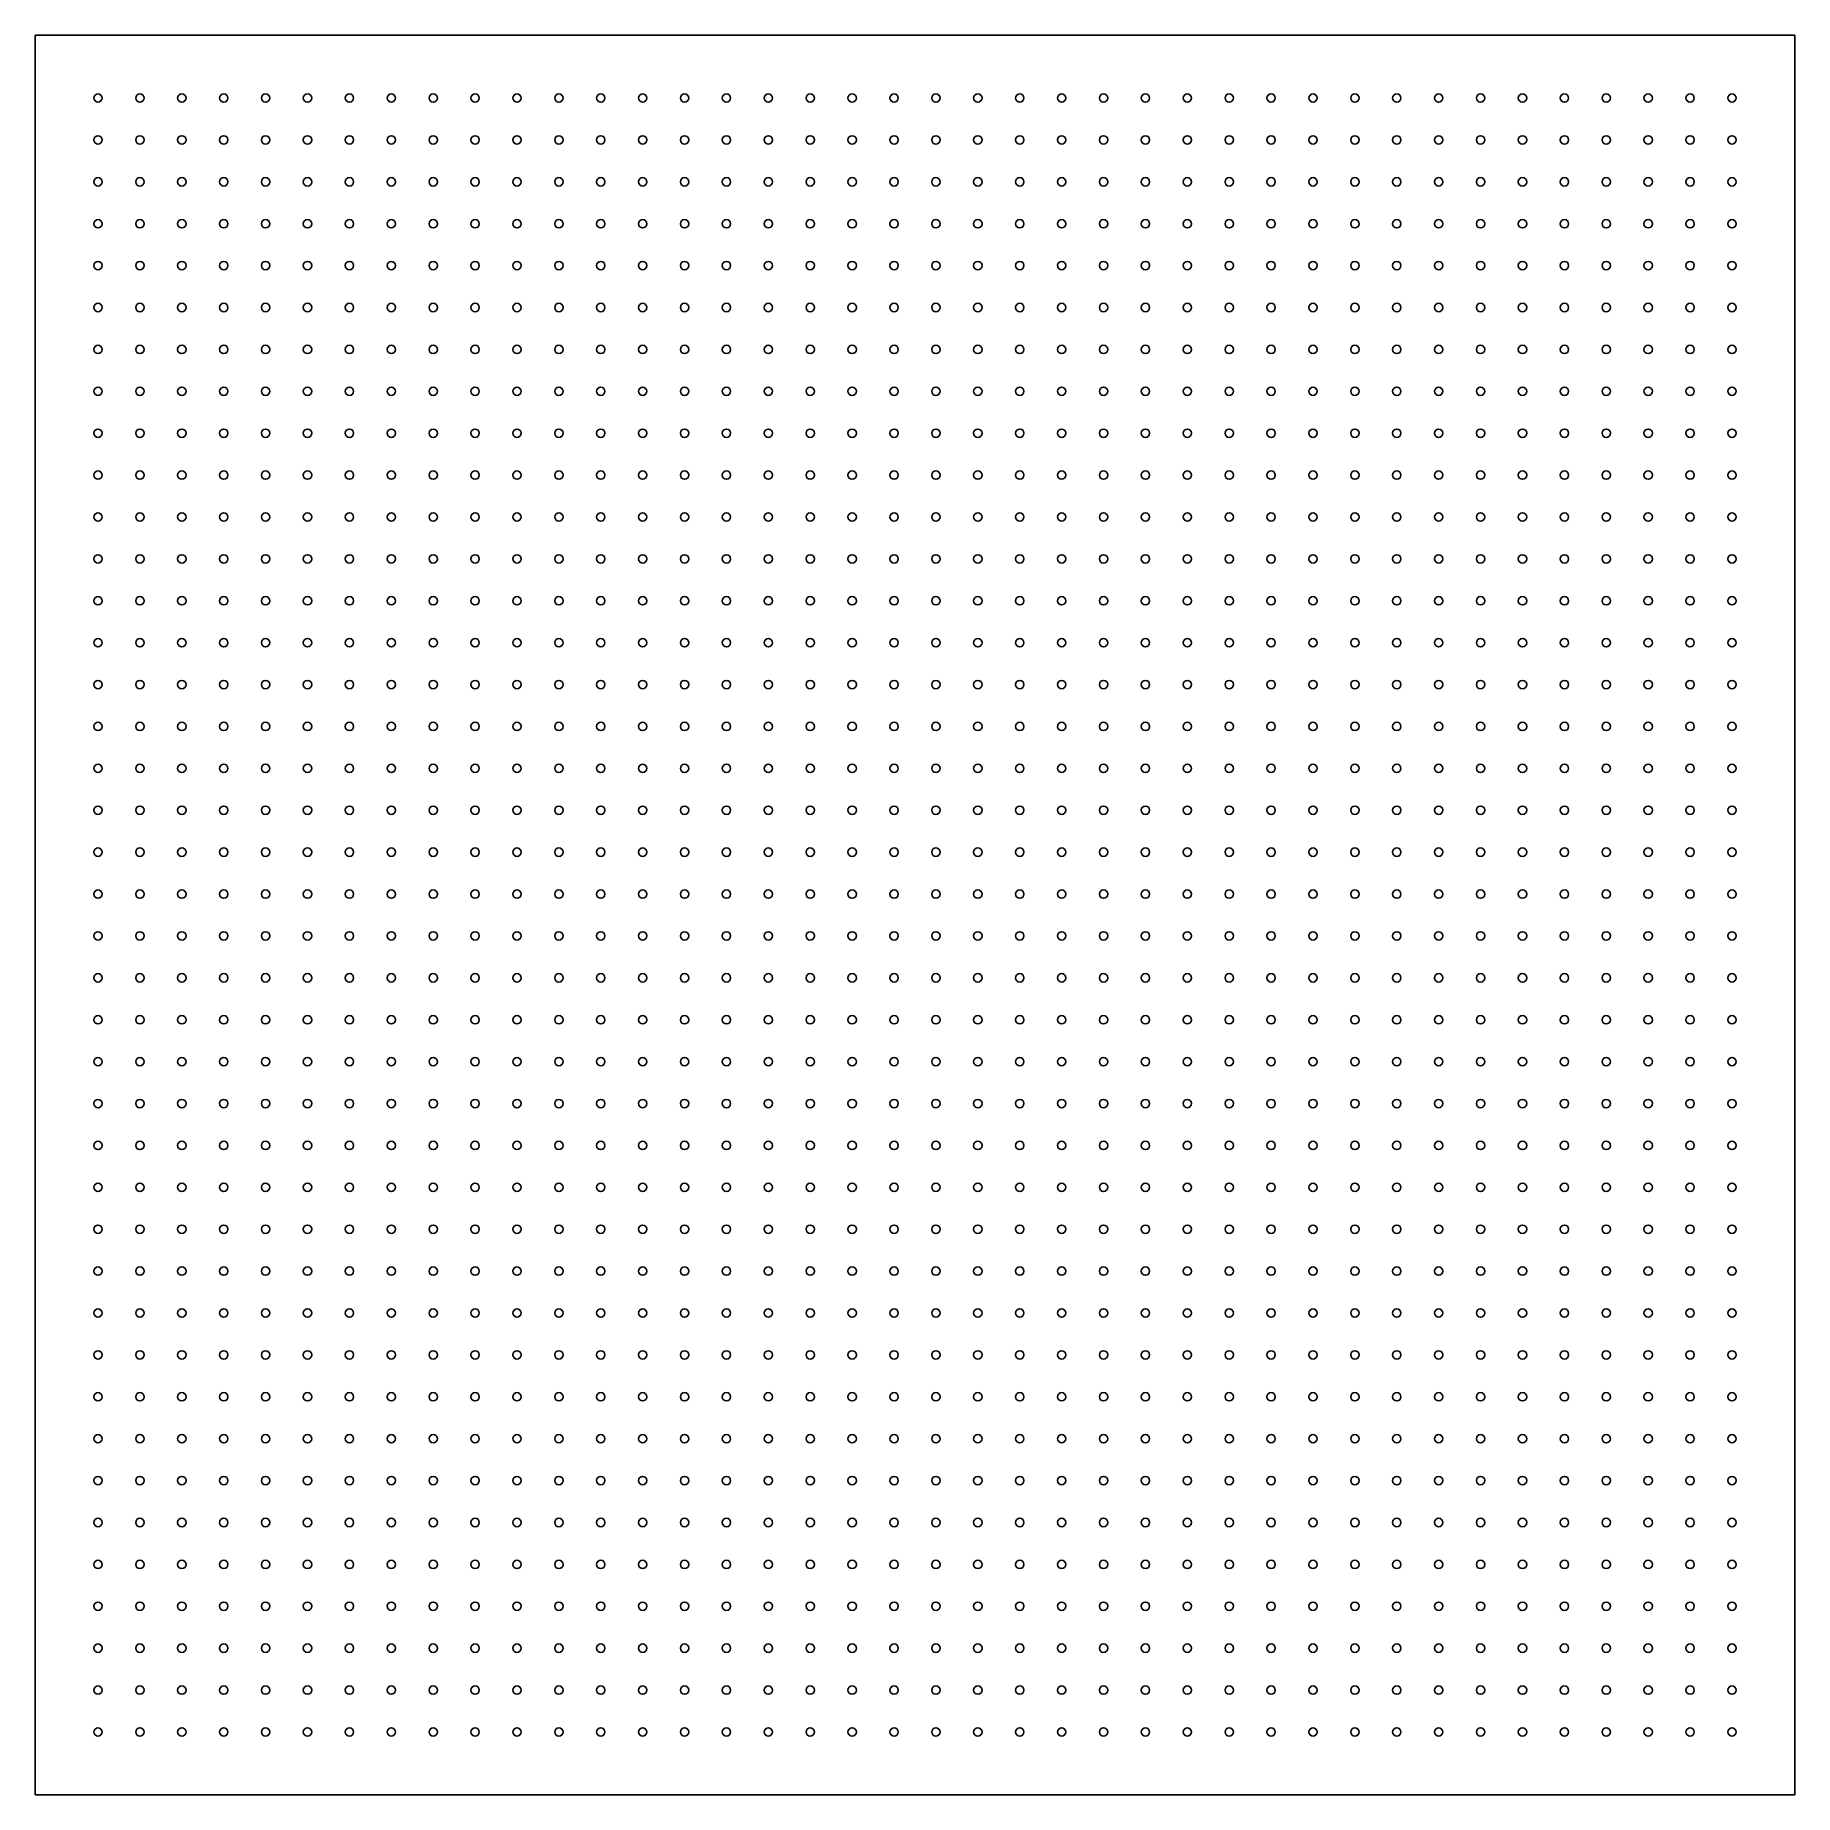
# Model space of a CAD drawing. Header units: millimetres. Extents: x -210 to 0, y -210 to 0.
import ezdxf

# ---------------------------------------------------------------- set-up
doc = ezdxf.new("R2010")
doc.units = ezdxf.units.MM
doc.layers.get('0').update_dxf_attribs({"linetype": 'CONTINUOUS'})

msp = doc.modelspace()

# ---------------------------------------------------------------- linework, layer by layer
for points in [[(0, -210), (0, 0), (-210, 0), (-210, -210)], [(-210, -210), (0, -210), (0, 0), (-210, 0)]]:
    msp.add_lwpolyline(points, close=True)
for centre in [(-202.5, -7.5), (-202.5, -7.5), (-197.5, -7.5), (-197.5, -7.5), (-192.5, -7.5), (-192.5, -7.5), (-187.5, -7.5), (-187.5, -7.5), (-182.5, -7.5), (-182.5, -7.5), (-177.5, -7.5), (-177.5, -7.5), (-172.5, -7.5), (-172.5, -7.5), (-167.5, -7.5), (-167.5, -7.5), (-162.5, -7.5), (-162.5, -7.5), (-157.5, -7.5), (-157.5, -7.5), (-152.5, -7.5), (-152.5, -7.5), (-147.5, -7.5), (-147.5, -7.5), (-142.5, -7.5), (-142.5, -7.5), (-137.5, -7.5), (-137.5, -7.5), (-132.5, -7.5), (-132.5, -7.5), (-127.5, -7.5), (-127.5, -7.5), (-122.5, -7.5), (-122.5, -7.5), (-117.5, -7.5), (-117.5, -7.5), (-112.5, -7.5), (-112.5, -7.5), (-107.5, -7.5), (-107.5, -7.5), (-102.5, -7.5), (-102.5, -7.5), (-97.5, -7.5), (-97.5, -7.5), (-92.5, -7.5), (-92.5, -7.5), (-87.5, -7.5), (-87.5, -7.5), (-82.5, -7.5), (-82.5, -7.5), (-77.5, -7.5), (-77.5, -7.5), (-72.5, -7.5), (-72.5, -7.5), (-67.5, -7.5), (-67.5, -7.5), (-62.5, -7.5), (-62.5, -7.5), (-57.5, -7.5), (-57.5, -7.5), (-52.5, -7.5), (-52.5, -7.5), (-47.5, -7.5), (-47.5, -7.5), (-42.5, -7.5), (-42.5, -7.5), (-37.5, -7.5), (-37.5, -7.5), (-32.5, -7.5), (-32.5, -7.5), (-27.5, -7.5), (-27.5, -7.5), (-22.5, -7.5), (-22.5, -7.5), (-17.5, -7.5), (-17.5, -7.5), (-12.5, -7.5), (-12.5, -7.5), (-7.5, -7.5), (-7.5, -7.5), (-202.5, -12.5), (-202.5, -12.5), (-197.5, -12.5), (-197.5, -12.5), (-192.5, -12.5), (-192.5, -12.5), (-187.5, -12.5), (-187.5, -12.5), (-182.5, -12.5), (-182.5, -12.5), (-177.5, -12.5), (-177.5, -12.5), (-172.5, -12.5), (-172.5, -12.5), (-167.5, -12.5), (-167.5, -12.5), (-162.5, -12.5), (-162.5, -12.5), (-157.5, -12.5), (-157.5, -12.5), (-152.5, -12.5), (-152.5, -12.5), (-147.5, -12.5), (-147.5, -12.5), (-142.5, -12.5), (-142.5, -12.5), (-137.5, -12.5), (-137.5, -12.5), (-132.5, -12.5), (-132.5, -12.5), (-127.5, -12.5), (-127.5, -12.5), (-122.5, -12.5), (-122.5, -12.5), (-117.5, -12.5), (-117.5, -12.5), (-112.5, -12.5), (-112.5, -12.5), (-107.5, -12.5), (-107.5, -12.5), (-102.5, -12.5), (-102.5, -12.5), (-97.5, -12.5), (-97.5, -12.5), (-92.5, -12.5), (-92.5, -12.5), (-87.5, -12.5), (-87.5, -12.5), (-82.5, -12.5), (-82.5, -12.5), (-77.5, -12.5), (-77.5, -12.5), (-72.5, -12.5), (-72.5, -12.5), (-67.5, -12.5), (-67.5, -12.5), (-62.5, -12.5), (-62.5, -12.5), (-57.5, -12.5), (-57.5, -12.5), (-52.5, -12.5), (-52.5, -12.5), (-47.5, -12.5), (-47.5, -12.5), (-42.5, -12.5), (-42.5, -12.5), (-37.5, -12.5), (-37.5, -12.5), (-32.5, -12.5), (-32.5, -12.5), (-27.5, -12.5), (-27.5, -12.5), (-22.5, -12.5), (-22.5, -12.5), (-17.5, -12.5), (-17.5, -12.5), (-12.5, -12.5), (-12.5, -12.5), (-7.5, -12.5), (-7.5, -12.5), (-202.5, -17.5), (-202.5, -17.5), (-197.5, -17.5), (-197.5, -17.5), (-192.5, -17.5), (-192.5, -17.5), (-187.5, -17.5), (-187.5, -17.5), (-182.5, -17.5), (-182.5, -17.5), (-177.5, -17.5), (-177.5, -17.5), (-172.5, -17.5), (-172.5, -17.5), (-167.5, -17.5), (-167.5, -17.5), (-162.5, -17.5), (-162.5, -17.5), (-157.5, -17.5), (-157.5, -17.5), (-152.5, -17.5), (-152.5, -17.5), (-147.5, -17.5), (-147.5, -17.5), (-142.5, -17.5), (-142.5, -17.5), (-137.5, -17.5), (-137.5, -17.5), (-132.5, -17.5), (-132.5, -17.5), (-127.5, -17.5), (-127.5, -17.5), (-122.5, -17.5), (-122.5, -17.5), (-117.5, -17.5), (-117.5, -17.5), (-112.5, -17.5), (-112.5, -17.5), (-107.5, -17.5), (-107.5, -17.5), (-102.5, -17.5), (-102.5, -17.5), (-97.5, -17.5), (-97.5, -17.5), (-92.5, -17.5), (-92.5, -17.5), (-87.5, -17.5), (-87.5, -17.5), (-82.5, -17.5), (-82.5, -17.5), (-77.5, -17.5), (-77.5, -17.5), (-72.5, -17.5), (-72.5, -17.5), (-67.5, -17.5), (-67.5, -17.5), (-62.5, -17.5), (-62.5, -17.5), (-57.5, -17.5), (-57.5, -17.5), (-52.5, -17.5), (-52.5, -17.5), (-47.5, -17.5), (-47.5, -17.5), (-42.5, -17.5), (-42.5, -17.5), (-37.5, -17.5), (-37.5, -17.5), (-32.5, -17.5), (-32.5, -17.5), (-27.5, -17.5), (-27.5, -17.5), (-22.5, -17.5), (-22.5, -17.5), (-17.5, -17.5), (-17.5, -17.5), (-12.5, -17.5), (-12.5, -17.5), (-7.5, -17.5), (-7.5, -17.5), (-202.5, -22.5), (-202.5, -22.5), (-197.5, -22.5), (-197.5, -22.5), (-192.5, -22.5), (-192.5, -22.5), (-187.5, -22.5), (-187.5, -22.5), (-182.5, -22.5), (-182.5, -22.5), (-177.5, -22.5), (-177.5, -22.5), (-172.5, -22.5), (-172.5, -22.5), (-167.5, -22.5), (-167.5, -22.5), (-162.5, -22.5), (-162.5, -22.5), (-157.5, -22.5), (-157.5, -22.5), (-152.5, -22.5), (-152.5, -22.5), (-147.5, -22.5), (-147.5, -22.5), (-142.5, -22.5), (-142.5, -22.5), (-137.5, -22.5), (-137.5, -22.5), (-132.5, -22.5), (-132.5, -22.5), (-127.5, -22.5), (-127.5, -22.5), (-122.5, -22.5), (-122.5, -22.5), (-117.5, -22.5), (-117.5, -22.5), (-112.5, -22.5), (-112.5, -22.5), (-107.5, -22.5), (-107.5, -22.5), (-102.5, -22.5), (-102.5, -22.5), (-97.5, -22.5), (-97.5, -22.5), (-92.5, -22.5), (-92.5, -22.5), (-87.5, -22.5), (-87.5, -22.5), (-82.5, -22.5), (-82.5, -22.5), (-77.5, -22.5), (-77.5, -22.5), (-72.5, -22.5), (-72.5, -22.5), (-67.5, -22.5), (-67.5, -22.5), (-62.5, -22.5), (-62.5, -22.5), (-57.5, -22.5), (-57.5, -22.5), (-52.5, -22.5), (-52.5, -22.5), (-47.5, -22.5), (-47.5, -22.5), (-42.5, -22.5), (-42.5, -22.5), (-37.5, -22.5), (-37.5, -22.5), (-32.5, -22.5), (-32.5, -22.5), (-27.5, -22.5), (-27.5, -22.5), (-22.5, -22.5), (-22.5, -22.5), (-17.5, -22.5), (-17.5, -22.5), (-12.5, -22.5), (-12.5, -22.5), (-7.5, -22.5), (-7.5, -22.5), (-202.5, -27.5), (-202.5, -27.5), (-197.5, -27.5), (-197.5, -27.5), (-192.5, -27.5), (-192.5, -27.5), (-187.5, -27.5), (-187.5, -27.5), (-182.5, -27.5), (-182.5, -27.5), (-177.5, -27.5), (-177.5, -27.5), (-172.5, -27.5), (-172.5, -27.5), (-167.5, -27.5), (-167.5, -27.5), (-162.5, -27.5), (-162.5, -27.5), (-157.5, -27.5), (-157.5, -27.5), (-152.5, -27.5), (-152.5, -27.5), (-147.5, -27.5), (-147.5, -27.5), (-142.5, -27.5), (-142.5, -27.5), (-137.5, -27.5), (-137.5, -27.5), (-132.5, -27.5), (-132.5, -27.5), (-127.5, -27.5), (-127.5, -27.5), (-122.5, -27.5), (-122.5, -27.5), (-117.5, -27.5), (-117.5, -27.5), (-112.5, -27.5), (-112.5, -27.5), (-107.5, -27.5), (-107.5, -27.5), (-102.5, -27.5), (-102.5, -27.5), (-97.5, -27.5), (-97.5, -27.5), (-92.5, -27.5), (-92.5, -27.5), (-87.5, -27.5), (-87.5, -27.5), (-82.5, -27.5), (-82.5, -27.5), (-77.5, -27.5), (-77.5, -27.5), (-72.5, -27.5), (-72.5, -27.5), (-67.5, -27.5), (-67.5, -27.5), (-62.5, -27.5), (-62.5, -27.5), (-57.5, -27.5), (-57.5, -27.5), (-52.5, -27.5), (-52.5, -27.5), (-47.5, -27.5), (-47.5, -27.5), (-42.5, -27.5), (-42.5, -27.5), (-37.5, -27.5), (-37.5, -27.5), (-32.5, -27.5), (-32.5, -27.5), (-27.5, -27.5), (-27.5, -27.5), (-22.5, -27.5), (-22.5, -27.5), (-17.5, -27.5), (-17.5, -27.5), (-12.5, -27.5), (-12.5, -27.5), (-7.5, -27.5), (-7.5, -27.5), (-202.5, -32.5), (-202.5, -32.5), (-197.5, -32.5), (-197.5, -32.5), (-192.5, -32.5), (-192.5, -32.5), (-187.5, -32.5), (-187.5, -32.5), (-182.5, -32.5), (-182.5, -32.5), (-177.5, -32.5), (-177.5, -32.5), (-172.5, -32.5), (-172.5, -32.5), (-167.5, -32.5), (-167.5, -32.5), (-162.5, -32.5), (-162.5, -32.5), (-157.5, -32.5), (-157.5, -32.5), (-152.5, -32.5), (-152.5, -32.5), (-147.5, -32.5), (-147.5, -32.5), (-142.5, -32.5), (-142.5, -32.5), (-137.5, -32.5), (-137.5, -32.5), (-132.5, -32.5), (-132.5, -32.5), (-127.5, -32.5), (-127.5, -32.5), (-122.5, -32.5), (-122.5, -32.5), (-117.5, -32.5), (-117.5, -32.5), (-112.5, -32.5), (-112.5, -32.5), (-107.5, -32.5), (-107.5, -32.5), (-102.5, -32.5), (-102.5, -32.5), (-97.5, -32.5), (-97.5, -32.5), (-92.5, -32.5), (-92.5, -32.5), (-87.5, -32.5), (-87.5, -32.5), (-82.5, -32.5), (-82.5, -32.5), (-77.5, -32.5), (-77.5, -32.5), (-72.5, -32.5), (-72.5, -32.5), (-67.5, -32.5), (-67.5, -32.5), (-62.5, -32.5), (-62.5, -32.5), (-57.5, -32.5), (-57.5, -32.5), (-52.5, -32.5), (-52.5, -32.5), (-47.5, -32.5), (-47.5, -32.5), (-42.5, -32.5), (-42.5, -32.5), (-37.5, -32.5), (-37.5, -32.5), (-32.5, -32.5), (-32.5, -32.5), (-27.5, -32.5), (-27.5, -32.5), (-22.5, -32.5), (-22.5, -32.5), (-17.5, -32.5), (-17.5, -32.5), (-12.5, -32.5), (-12.5, -32.5), (-7.5, -32.5), (-7.5, -32.5), (-202.5, -37.5), (-202.5, -37.5), (-197.5, -37.5), (-197.5, -37.5), (-192.5, -37.5), (-192.5, -37.5), (-187.5, -37.5), (-187.5, -37.5), (-182.5, -37.5), (-182.5, -37.5), (-177.5, -37.5), (-177.5, -37.5), (-172.5, -37.5), (-172.5, -37.5), (-167.5, -37.5), (-167.5, -37.5), (-162.5, -37.5), (-162.5, -37.5), (-157.5, -37.5), (-157.5, -37.5), (-152.5, -37.5), (-152.5, -37.5), (-147.5, -37.5), (-147.5, -37.5), (-142.5, -37.5), (-142.5, -37.5), (-137.5, -37.5), (-137.5, -37.5), (-132.5, -37.5), (-132.5, -37.5), (-127.5, -37.5), (-127.5, -37.5), (-122.5, -37.5), (-122.5, -37.5), (-117.5, -37.5), (-117.5, -37.5), (-112.5, -37.5), (-112.5, -37.5), (-107.5, -37.5), (-107.5, -37.5), (-102.5, -37.5), (-102.5, -37.5), (-97.5, -37.5), (-97.5, -37.5), (-92.5, -37.5), (-92.5, -37.5), (-87.5, -37.5), (-87.5, -37.5), (-82.5, -37.5), (-82.5, -37.5), (-77.5, -37.5), (-77.5, -37.5), (-72.5, -37.5), (-72.5, -37.5), (-67.5, -37.5), (-67.5, -37.5), (-62.5, -37.5), (-62.5, -37.5), (-57.5, -37.5), (-57.5, -37.5), (-52.5, -37.5), (-52.5, -37.5), (-47.5, -37.5), (-47.5, -37.5), (-42.5, -37.5), (-42.5, -37.5), (-37.5, -37.5), (-37.5, -37.5), (-32.5, -37.5), (-32.5, -37.5), (-27.5, -37.5), (-27.5, -37.5), (-22.5, -37.5), (-22.5, -37.5), (-17.5, -37.5), (-17.5, -37.5), (-12.5, -37.5), (-12.5, -37.5), (-7.5, -37.5), (-7.5, -37.5), (-202.5, -42.5), (-202.5, -42.5), (-197.5, -42.5), (-197.5, -42.5), (-192.5, -42.5), (-192.5, -42.5), (-187.5, -42.5), (-187.5, -42.5), (-182.5, -42.5), (-182.5, -42.5), (-177.5, -42.5), (-177.5, -42.5), (-172.5, -42.5), (-172.5, -42.5), (-167.5, -42.5), (-167.5, -42.5), (-162.5, -42.5), (-162.5, -42.5), (-77.5, -42.5), (-77.5, -42.5), (-72.5, -42.5), (-72.5, -42.5), (-67.5, -42.5), (-67.5, -42.5), (-62.5, -42.5), (-62.5, -42.5), (-57.5, -42.5), (-57.5, -42.5), (-52.5, -42.5), (-52.5, -42.5), (-47.5, -42.5), (-47.5, -42.5), (-42.5, -42.5), (-42.5, -42.5), (-37.5, -42.5), (-37.5, -42.5), (-32.5, -42.5), (-32.5, -42.5), (-27.5, -42.5), (-27.5, -42.5), (-22.5, -42.5), (-22.5, -42.5), (-17.5, -42.5), (-17.5, -42.5), (-12.5, -42.5), (-12.5, -42.5), (-7.5, -42.5), (-7.5, -42.5), (-157.5, -42.5), (-157.5, -42.5), (-152.5, -42.5), (-152.5, -42.5), (-147.5, -42.5), (-147.5, -42.5), (-142.5, -42.5), (-142.5, -42.5), (-137.5, -42.5), (-137.5, -42.5), (-132.5, -42.5), (-132.5, -42.5), (-127.5, -42.5), (-127.5, -42.5), (-122.5, -42.5), (-122.5, -42.5), (-117.5, -42.5), (-117.5, -42.5), (-112.5, -42.5), (-112.5, -42.5), (-107.5, -42.5), (-107.5, -42.5), (-102.5, -42.5), (-102.5, -42.5), (-97.5, -42.5), (-97.5, -42.5), (-92.5, -42.5), (-92.5, -42.5), (-87.5, -42.5), (-87.5, -42.5), (-82.5, -42.5), (-82.5, -42.5), (-202.5, -47.5), (-202.5, -47.5), (-197.5, -47.5), (-197.5, -47.5), (-192.5, -47.5), (-192.5, -47.5), (-187.5, -47.5), (-187.5, -47.5), (-182.5, -47.5), (-182.5, -47.5), (-177.5, -47.5), (-177.5, -47.5), (-172.5, -47.5), (-172.5, -47.5), (-167.5, -47.5), (-167.5, -47.5), (-162.5, -47.5), (-162.5, -47.5), (-157.5, -47.5), (-157.5, -47.5), (-152.5, -47.5), (-152.5, -47.5), (-147.5, -47.5), (-147.5, -47.5), (-142.5, -47.5), (-142.5, -47.5), (-137.5, -47.5), (-137.5, -47.5), (-132.5, -47.5), (-132.5, -47.5), (-127.5, -47.5), (-127.5, -47.5), (-122.5, -47.5), (-122.5, -47.5), (-117.5, -47.5), (-117.5, -47.5), (-112.5, -47.5), (-112.5, -47.5), (-107.5, -47.5), (-107.5, -47.5), (-102.5, -47.5), (-102.5, -47.5), (-97.5, -47.5), (-97.5, -47.5), (-92.5, -47.5), (-92.5, -47.5), (-87.5, -47.5), (-87.5, -47.5), (-82.5, -47.5), (-82.5, -47.5), (-77.5, -47.5), (-77.5, -47.5), (-72.5, -47.5), (-72.5, -47.5), (-67.5, -47.5), (-67.5, -47.5), (-62.5, -47.5), (-62.5, -47.5), (-57.5, -47.5), (-57.5, -47.5), (-52.5, -47.5), (-52.5, -47.5), (-47.5, -47.5), (-47.5, -47.5), (-42.5, -47.5), (-42.5, -47.5), (-37.5, -47.5), (-37.5, -47.5), (-32.5, -47.5), (-32.5, -47.5), (-27.5, -47.5), (-27.5, -47.5), (-22.5, -47.5), (-22.5, -47.5), (-17.5, -47.5), (-17.5, -47.5), (-12.5, -47.5), (-12.5, -47.5), (-7.5, -47.5), (-7.5, -47.5), (-202.5, -52.5), (-202.5, -52.5), (-197.5, -52.5), (-197.5, -52.5), (-192.5, -52.5), (-192.5, -52.5), (-187.5, -52.5), (-187.5, -52.5), (-182.5, -52.5), (-182.5, -52.5), (-177.5, -52.5), (-177.5, -52.5), (-172.5, -52.5), (-172.5, -52.5), (-167.5, -52.5), (-167.5, -52.5), (-162.5, -52.5), (-162.5, -52.5), (-157.5, -52.5), (-157.5, -52.5), (-152.5, -52.5), (-152.5, -52.5), (-147.5, -52.5), (-147.5, -52.5), (-142.5, -52.5), (-142.5, -52.5), (-137.5, -52.5), (-137.5, -52.5), (-132.5, -52.5), (-132.5, -52.5), (-127.5, -52.5), (-127.5, -52.5), (-122.5, -52.5), (-122.5, -52.5), (-117.5, -52.5), (-117.5, -52.5), (-112.5, -52.5), (-112.5, -52.5), (-107.5, -52.5), (-107.5, -52.5), (-102.5, -52.5), (-102.5, -52.5), (-97.5, -52.5), (-97.5, -52.5), (-92.5, -52.5), (-92.5, -52.5), (-87.5, -52.5), (-87.5, -52.5), (-82.5, -52.5), (-82.5, -52.5), (-77.5, -52.5), (-77.5, -52.5), (-72.5, -52.5), (-72.5, -52.5), (-67.5, -52.5), (-67.5, -52.5), (-62.5, -52.5), (-62.5, -52.5), (-57.5, -52.5), (-57.5, -52.5), (-52.5, -52.5), (-52.5, -52.5), (-47.5, -52.5), (-47.5, -52.5), (-42.5, -52.5), (-42.5, -52.5), (-37.5, -52.5), (-37.5, -52.5), (-32.5, -52.5), (-32.5, -52.5), (-27.5, -52.5), (-27.5, -52.5), (-22.5, -52.5), (-22.5, -52.5), (-17.5, -52.5), (-17.5, -52.5), (-12.5, -52.5), (-12.5, -52.5), (-7.5, -52.5), (-7.5, -52.5), (-202.5, -57.5), (-202.5, -57.5), (-197.5, -57.5), (-197.5, -57.5), (-192.5, -57.5), (-192.5, -57.5), (-187.5, -57.5), (-187.5, -57.5), (-182.5, -57.5), (-182.5, -57.5), (-177.5, -57.5), (-177.5, -57.5), (-172.5, -57.5), (-172.5, -57.5), (-167.5, -57.5), (-167.5, -57.5), (-162.5, -57.5), (-162.5, -57.5), (-157.5, -57.5), (-157.5, -57.5), (-152.5, -57.5), (-152.5, -57.5), (-147.5, -57.5), (-147.5, -57.5), (-142.5, -57.5), (-142.5, -57.5), (-137.5, -57.5), (-137.5, -57.5), (-132.5, -57.5), (-132.5, -57.5), (-127.5, -57.5), (-127.5, -57.5), (-122.5, -57.5), (-122.5, -57.5), (-117.5, -57.5), (-117.5, -57.5), (-112.5, -57.5), (-112.5, -57.5), (-107.5, -57.5), (-107.5, -57.5), (-102.5, -57.5), (-102.5, -57.5), (-97.5, -57.5), (-97.5, -57.5), (-92.5, -57.5), (-92.5, -57.5), (-87.5, -57.5), (-87.5, -57.5), (-82.5, -57.5), (-82.5, -57.5), (-77.5, -57.5), (-77.5, -57.5), (-72.5, -57.5), (-72.5, -57.5), (-67.5, -57.5), (-67.5, -57.5), (-62.5, -57.5), (-62.5, -57.5), (-57.5, -57.5), (-57.5, -57.5), (-52.5, -57.5), (-52.5, -57.5), (-47.5, -57.5), (-47.5, -57.5), (-42.5, -57.5), (-42.5, -57.5), (-37.5, -57.5), (-37.5, -57.5), (-32.5, -57.5), (-32.5, -57.5), (-27.5, -57.5), (-27.5, -57.5), (-22.5, -57.5), (-22.5, -57.5), (-17.5, -57.5), (-17.5, -57.5), (-12.5, -57.5), (-12.5, -57.5), (-7.5, -57.5), (-7.5, -57.5), (-202.5, -62.5), (-202.5, -62.5), (-197.5, -62.5), (-197.5, -62.5), (-192.5, -62.5), (-192.5, -62.5), (-187.5, -62.5), (-187.5, -62.5), (-182.5, -62.5), (-182.5, -62.5), (-177.5, -62.5), (-177.5, -62.5), (-172.5, -62.5), (-172.5, -62.5), (-167.5, -62.5), (-167.5, -62.5), (-162.5, -62.5), (-162.5, -62.5), (-157.5, -62.5), (-157.5, -62.5), (-152.5, -62.5), (-152.5, -62.5), (-147.5, -62.5), (-147.5, -62.5), (-142.5, -62.5), (-142.5, -62.5), (-137.5, -62.5), (-137.5, -62.5), (-132.5, -62.5), (-132.5, -62.5), (-127.5, -62.5), (-127.5, -62.5), (-122.5, -62.5), (-122.5, -62.5), (-117.5, -62.5), (-117.5, -62.5), (-112.5, -62.5), (-112.5, -62.5), (-107.5, -62.5), (-107.5, -62.5), (-102.5, -62.5), (-102.5, -62.5), (-97.5, -62.5), (-97.5, -62.5), (-92.5, -62.5), (-92.5, -62.5), (-87.5, -62.5), (-87.5, -62.5), (-82.5, -62.5), (-82.5, -62.5), (-77.5, -62.5), (-77.5, -62.5), (-72.5, -62.5), (-72.5, -62.5), (-67.5, -62.5), (-67.5, -62.5), (-62.5, -62.5), (-62.5, -62.5), (-57.5, -62.5), (-57.5, -62.5), (-52.5, -62.5), (-52.5, -62.5), (-47.5, -62.5), (-47.5, -62.5), (-42.5, -62.5), (-42.5, -62.5), (-37.5, -62.5), (-37.5, -62.5), (-32.5, -62.5), (-32.5, -62.5), (-27.5, -62.5), (-27.5, -62.5), (-22.5, -62.5), (-22.5, -62.5), (-17.5, -62.5), (-17.5, -62.5), (-12.5, -62.5), (-12.5, -62.5), (-7.5, -62.5), (-7.5, -62.5), (-202.5, -67.5), (-202.5, -67.5), (-197.5, -67.5), (-197.5, -67.5), (-192.5, -67.5), (-192.5, -67.5), (-187.5, -67.5), (-187.5, -67.5), (-182.5, -67.5), (-182.5, -67.5), (-177.5, -67.5), (-177.5, -67.5), (-172.5, -67.5), (-172.5, -67.5), (-167.5, -67.5), (-167.5, -67.5), (-162.5, -67.5), (-162.5, -67.5), (-157.5, -67.5), (-157.5, -67.5), (-152.5, -67.5), (-152.5, -67.5), (-147.5, -67.5), (-147.5, -67.5), (-142.5, -67.5), (-142.5, -67.5), (-137.5, -67.5), (-137.5, -67.5), (-132.5, -67.5), (-132.5, -67.5), (-127.5, -67.5), (-127.5, -67.5), (-122.5, -67.5), (-122.5, -67.5), (-117.5, -67.5), (-117.5, -67.5), (-112.5, -67.5), (-112.5, -67.5), (-107.5, -67.5), (-107.5, -67.5), (-102.5, -67.5), (-102.5, -67.5), (-97.5, -67.5), (-97.5, -67.5), (-92.5, -67.5), (-92.5, -67.5), (-87.5, -67.5), (-87.5, -67.5), (-82.5, -67.5), (-82.5, -67.5), (-77.5, -67.5), (-77.5, -67.5), (-72.5, -67.5), (-72.5, -67.5), (-67.5, -67.5), (-67.5, -67.5), (-62.5, -67.5), (-62.5, -67.5), (-57.5, -67.5), (-57.5, -67.5), (-52.5, -67.5), (-52.5, -67.5), (-47.5, -67.5), (-47.5, -67.5), (-42.5, -67.5), (-42.5, -67.5), (-37.5, -67.5), (-37.5, -67.5), (-32.5, -67.5), (-32.5, -67.5), (-27.5, -67.5), (-27.5, -67.5), (-22.5, -67.5), (-22.5, -67.5), (-17.5, -67.5), (-17.5, -67.5), (-12.5, -67.5), (-12.5, -67.5), (-7.5, -67.5), (-7.5, -67.5), (-202.5, -72.5), (-202.5, -72.5), (-197.5, -72.5), (-197.5, -72.5), (-192.5, -72.5), (-192.5, -72.5), (-187.5, -72.5), (-187.5, -72.5), (-182.5, -72.5), (-182.5, -72.5), (-177.5, -72.5), (-177.5, -72.5), (-172.5, -72.5), (-172.5, -72.5), (-167.5, -72.5), (-167.5, -72.5), (-162.5, -72.5), (-162.5, -72.5), (-157.5, -72.5), (-157.5, -72.5), (-152.5, -72.5), (-152.5, -72.5), (-147.5, -72.5), (-147.5, -72.5), (-142.5, -72.5), (-142.5, -72.5), (-137.5, -72.5), (-137.5, -72.5), (-132.5, -72.5), (-132.5, -72.5), (-127.5, -72.5), (-127.5, -72.5), (-122.5, -72.5), (-122.5, -72.5), (-117.5, -72.5), (-117.5, -72.5), (-112.5, -72.5), (-112.5, -72.5), (-107.5, -72.5), (-107.5, -72.5), (-102.5, -72.5), (-102.5, -72.5), (-97.5, -72.5), (-97.5, -72.5), (-92.5, -72.5), (-92.5, -72.5), (-87.5, -72.5), (-87.5, -72.5), (-82.5, -72.5), (-82.5, -72.5), (-77.5, -72.5), (-77.5, -72.5), (-72.5, -72.5), (-72.5, -72.5), (-67.5, -72.5), (-67.5, -72.5), (-62.5, -72.5), (-62.5, -72.5), (-57.5, -72.5), (-57.5, -72.5), (-52.5, -72.5), (-52.5, -72.5), (-47.5, -72.5), (-47.5, -72.5), (-42.5, -72.5), (-42.5, -72.5), (-37.5, -72.5), (-37.5, -72.5), (-32.5, -72.5), (-32.5, -72.5), (-27.5, -72.5), (-27.5, -72.5), (-22.5, -72.5), (-22.5, -72.5), (-17.5, -72.5), (-17.5, -72.5), (-12.5, -72.5), (-12.5, -72.5), (-7.5, -72.5), (-7.5, -72.5), (-202.5, -77.5), (-202.5, -77.5), (-197.5, -77.5), (-197.5, -77.5), (-192.5, -77.5), (-192.5, -77.5), (-187.5, -77.5), (-187.5, -77.5), (-182.5, -77.5), (-182.5, -77.5), (-177.5, -77.5), (-177.5, -77.5), (-172.5, -77.5), (-172.5, -77.5), (-167.5, -77.5), (-167.5, -77.5), (-162.5, -77.5), (-162.5, -77.5), (-157.5, -77.5), (-157.5, -77.5), (-152.5, -77.5), (-152.5, -77.5), (-147.5, -77.5), (-147.5, -77.5), (-142.5, -77.5), (-142.5, -77.5), (-137.5, -77.5), (-137.5, -77.5), (-132.5, -77.5), (-132.5, -77.5), (-127.5, -77.5), (-127.5, -77.5), (-122.5, -77.5), (-122.5, -77.5), (-117.5, -77.5), (-117.5, -77.5), (-112.5, -77.5), (-112.5, -77.5), (-107.5, -77.5), (-107.5, -77.5), (-102.5, -77.5), (-102.5, -77.5), (-97.5, -77.5), (-97.5, -77.5), (-92.5, -77.5), (-92.5, -77.5), (-87.5, -77.5), (-87.5, -77.5), (-82.5, -77.5), (-82.5, -77.5), (-77.5, -77.5), (-77.5, -77.5), (-72.5, -77.5), (-72.5, -77.5), (-67.5, -77.5), (-67.5, -77.5), (-62.5, -77.5), (-62.5, -77.5), (-57.5, -77.5), (-57.5, -77.5), (-52.5, -77.5), (-52.5, -77.5), (-47.5, -77.5), (-47.5, -77.5), (-42.5, -77.5), (-42.5, -77.5), (-37.5, -77.5), (-37.5, -77.5), (-32.5, -77.5), (-32.5, -77.5), (-27.5, -77.5), (-27.5, -77.5), (-22.5, -77.5), (-22.5, -77.5), (-17.5, -77.5), (-17.5, -77.5), (-12.5, -77.5), (-12.5, -77.5), (-7.5, -77.5), (-7.5, -77.5), (-202.5, -82.5), (-202.5, -82.5), (-197.5, -82.5), (-197.5, -82.5), (-192.5, -82.5), (-192.5, -82.5), (-187.5, -82.5), (-187.5, -82.5), (-182.5, -82.5), (-182.5, -82.5), (-177.5, -82.5), (-177.5, -82.5), (-172.5, -82.5), (-172.5, -82.5), (-167.5, -82.5), (-167.5, -82.5), (-162.5, -82.5), (-162.5, -82.5), (-157.5, -82.5), (-157.5, -82.5), (-152.5, -82.5), (-152.5, -82.5), (-147.5, -82.5), (-147.5, -82.5), (-142.5, -82.5), (-142.5, -82.5), (-137.5, -82.5), (-137.5, -82.5), (-132.5, -82.5), (-132.5, -82.5), (-127.5, -82.5), (-127.5, -82.5), (-122.5, -82.5), (-122.5, -82.5), (-117.5, -82.5), (-117.5, -82.5), (-112.5, -82.5), (-112.5, -82.5), (-107.5, -82.5), (-107.5, -82.5), (-102.5, -82.5), (-102.5, -82.5), (-97.5, -82.5), (-97.5, -82.5), (-92.5, -82.5), (-92.5, -82.5), (-87.5, -82.5), (-87.5, -82.5), (-82.5, -82.5), (-82.5, -82.5), (-77.5, -82.5), (-77.5, -82.5), (-72.5, -82.5), (-72.5, -82.5), (-67.5, -82.5), (-67.5, -82.5), (-62.5, -82.5), (-62.5, -82.5), (-57.5, -82.5), (-57.5, -82.5), (-52.5, -82.5), (-52.5, -82.5), (-47.5, -82.5), (-47.5, -82.5), (-42.5, -82.5), (-42.5, -82.5), (-37.5, -82.5), (-37.5, -82.5), (-32.5, -82.5), (-32.5, -82.5), (-27.5, -82.5), (-27.5, -82.5), (-22.5, -82.5), (-22.5, -82.5), (-17.5, -82.5), (-17.5, -82.5), (-12.5, -82.5), (-12.5, -82.5), (-7.5, -82.5), (-7.5, -82.5), (-202.5, -87.5), (-202.5, -87.5), (-197.5, -87.5), (-197.5, -87.5), (-192.5, -87.5), (-192.5, -87.5), (-187.5, -87.5), (-187.5, -87.5), (-182.5, -87.5), (-182.5, -87.5), (-177.5, -87.5), (-177.5, -87.5), (-172.5, -87.5), (-172.5, -87.5), (-167.5, -87.5), (-167.5, -87.5), (-162.5, -87.5), (-162.5, -87.5), (-157.5, -87.5), (-157.5, -87.5), (-152.5, -87.5), (-152.5, -87.5), (-147.5, -87.5), (-147.5, -87.5), (-142.5, -87.5), (-142.5, -87.5), (-137.5, -87.5), (-137.5, -87.5), (-132.5, -87.5), (-132.5, -87.5), (-127.5, -87.5), (-127.5, -87.5), (-122.5, -87.5), (-122.5, -87.5), (-117.5, -87.5), (-117.5, -87.5), (-112.5, -87.5), (-112.5, -87.5), (-107.5, -87.5), (-107.5, -87.5), (-102.5, -87.5), (-102.5, -87.5), (-97.5, -87.5), (-97.5, -87.5), (-92.5, -87.5), (-92.5, -87.5), (-87.5, -87.5), (-87.5, -87.5), (-82.5, -87.5), (-82.5, -87.5), (-77.5, -87.5), (-77.5, -87.5), (-72.5, -87.5), (-72.5, -87.5), (-67.5, -87.5), (-67.5, -87.5), (-62.5, -87.5), (-62.5, -87.5), (-57.5, -87.5), (-57.5, -87.5), (-52.5, -87.5), (-52.5, -87.5), (-47.5, -87.5), (-47.5, -87.5), (-42.5, -87.5), (-42.5, -87.5), (-37.5, -87.5), (-37.5, -87.5), (-32.5, -87.5), (-32.5, -87.5), (-27.5, -87.5), (-27.5, -87.5), (-22.5, -87.5), (-22.5, -87.5), (-17.5, -87.5), (-17.5, -87.5), (-12.5, -87.5), (-12.5, -87.5), (-7.5, -87.5), (-7.5, -87.5), (-202.5, -92.5), (-202.5, -92.5), (-197.5, -92.5), (-197.5, -92.5), (-192.5, -92.5), (-192.5, -92.5), (-187.5, -92.5), (-187.5, -92.5), (-182.5, -92.5), (-182.5, -92.5), (-177.5, -92.5), (-177.5, -92.5), (-172.5, -92.5), (-172.5, -92.5), (-167.5, -92.5), (-167.5, -92.5), (-162.5, -92.5), (-162.5, -92.5), (-157.5, -92.5), (-157.5, -92.5), (-152.5, -92.5), (-152.5, -92.5), (-147.5, -92.5), (-147.5, -92.5), (-142.5, -92.5), (-142.5, -92.5), (-137.5, -92.5), (-137.5, -92.5), (-132.5, -92.5), (-132.5, -92.5), (-127.5, -92.5), (-127.5, -92.5), (-122.5, -92.5), (-122.5, -92.5), (-117.5, -92.5), (-117.5, -92.5), (-112.5, -92.5), (-112.5, -92.5), (-107.5, -92.5), (-107.5, -92.5), (-102.5, -92.5), (-102.5, -92.5), (-97.5, -92.5), (-97.5, -92.5), (-92.5, -92.5), (-92.5, -92.5), (-87.5, -92.5), (-87.5, -92.5), (-82.5, -92.5), (-82.5, -92.5), (-77.5, -92.5), (-77.5, -92.5), (-72.5, -92.5), (-72.5, -92.5), (-67.5, -92.5), (-67.5, -92.5), (-62.5, -92.5), (-62.5, -92.5), (-57.5, -92.5), (-57.5, -92.5), (-52.5, -92.5), (-52.5, -92.5), (-47.5, -92.5), (-47.5, -92.5), (-42.5, -92.5), (-42.5, -92.5), (-37.5, -92.5), (-37.5, -92.5), (-32.5, -92.5), (-32.5, -92.5), (-27.5, -92.5), (-27.5, -92.5), (-22.5, -92.5), (-22.5, -92.5), (-17.5, -92.5), (-17.5, -92.5), (-12.5, -92.5), (-12.5, -92.5), (-7.5, -92.5), (-7.5, -92.5), (-202.5, -97.5), (-202.5, -97.5), (-197.5, -97.5), (-197.5, -97.5), (-192.5, -97.5), (-192.5, -97.5), (-187.5, -97.5), (-187.5, -97.5), (-182.5, -97.5), (-182.5, -97.5), (-177.5, -97.5), (-177.5, -97.5), (-172.5, -97.5), (-172.5, -97.5), (-167.5, -97.5), (-167.5, -97.5), (-162.5, -97.5), (-162.5, -97.5), (-157.5, -97.5), (-157.5, -97.5), (-152.5, -97.5), (-152.5, -97.5), (-147.5, -97.5), (-147.5, -97.5), (-142.5, -97.5), (-142.5, -97.5), (-137.5, -97.5), (-137.5, -97.5), (-132.5, -97.5), (-132.5, -97.5), (-127.5, -97.5), (-127.5, -97.5), (-122.5, -97.5), (-122.5, -97.5), (-117.5, -97.5), (-117.5, -97.5), (-112.5, -97.5), (-112.5, -97.5), (-107.5, -97.5), (-107.5, -97.5), (-102.5, -97.5), (-102.5, -97.5), (-97.5, -97.5), (-97.5, -97.5), (-92.5, -97.5), (-92.5, -97.5), (-87.5, -97.5), (-87.5, -97.5), (-82.5, -97.5), (-82.5, -97.5), (-77.5, -97.5), (-77.5, -97.5), (-72.5, -97.5), (-72.5, -97.5), (-67.5, -97.5), (-67.5, -97.5), (-62.5, -97.5), (-62.5, -97.5), (-57.5, -97.5), (-57.5, -97.5), (-52.5, -97.5), (-52.5, -97.5), (-47.5, -97.5), (-47.5, -97.5), (-42.5, -97.5), (-42.5, -97.5), (-37.5, -97.5), (-37.5, -97.5), (-32.5, -97.5), (-32.5, -97.5), (-27.5, -97.5), (-27.5, -97.5), (-22.5, -97.5), (-22.5, -97.5), (-17.5, -97.5), (-17.5, -97.5), (-12.5, -97.5), (-12.5, -97.5), (-7.5, -97.5), (-7.5, -97.5), (-202.5, -102.5), (-202.5, -102.5), (-197.5, -102.5), (-197.5, -102.5), (-192.5, -102.5), (-192.5, -102.5), (-187.5, -102.5), (-187.5, -102.5), (-182.5, -102.5), (-182.5, -102.5), (-177.5, -102.5), (-177.5, -102.5), (-172.5, -102.5), (-172.5, -102.5), (-167.5, -102.5), (-167.5, -102.5), (-162.5, -102.5), (-162.5, -102.5), (-157.5, -102.5), (-157.5, -102.5), (-152.5, -102.5), (-152.5, -102.5), (-147.5, -102.5), (-147.5, -102.5), (-142.5, -102.5), (-142.5, -102.5), (-137.5, -102.5), (-137.5, -102.5), (-132.5, -102.5), (-132.5, -102.5), (-127.5, -102.5), (-127.5, -102.5), (-122.5, -102.5), (-122.5, -102.5), (-117.5, -102.5), (-117.5, -102.5), (-112.5, -102.5), (-112.5, -102.5), (-107.5, -102.5), (-107.5, -102.5), (-102.5, -102.5), (-102.5, -102.5), (-97.5, -102.5), (-97.5, -102.5), (-92.5, -102.5), (-92.5, -102.5), (-87.5, -102.5), (-87.5, -102.5), (-82.5, -102.5), (-82.5, -102.5), (-77.5, -102.5), (-77.5, -102.5), (-72.5, -102.5), (-72.5, -102.5), (-67.5, -102.5), (-67.5, -102.5), (-62.5, -102.5), (-62.5, -102.5), (-57.5, -102.5), (-57.5, -102.5), (-52.5, -102.5), (-52.5, -102.5), (-47.5, -102.5), (-47.5, -102.5), (-42.5, -102.5), (-42.5, -102.5), (-37.5, -102.5), (-37.5, -102.5), (-32.5, -102.5), (-32.5, -102.5), (-27.5, -102.5), (-27.5, -102.5), (-22.5, -102.5), (-22.5, -102.5), (-17.5, -102.5), (-17.5, -102.5), (-12.5, -102.5), (-12.5, -102.5), (-7.5, -102.5), (-7.5, -102.5), (-202.5, -107.5), (-202.5, -107.5), (-197.5, -107.5), (-197.5, -107.5), (-192.5, -107.5), (-192.5, -107.5), (-187.5, -107.5), (-187.5, -107.5), (-182.5, -107.5), (-182.5, -107.5), (-177.5, -107.5), (-177.5, -107.5), (-172.5, -107.5), (-172.5, -107.5), (-167.5, -107.5), (-167.5, -107.5), (-162.5, -107.5), (-162.5, -107.5), (-157.5, -107.5), (-157.5, -107.5), (-152.5, -107.5), (-152.5, -107.5), (-147.5, -107.5), (-147.5, -107.5), (-142.5, -107.5), (-142.5, -107.5), (-137.5, -107.5), (-137.5, -107.5), (-132.5, -107.5), (-132.5, -107.5), (-127.5, -107.5), (-127.5, -107.5), (-122.5, -107.5), (-122.5, -107.5), (-117.5, -107.5), (-117.5, -107.5), (-112.5, -107.5), (-112.5, -107.5), (-107.5, -107.5), (-107.5, -107.5), (-102.5, -107.5), (-102.5, -107.5), (-97.5, -107.5), (-97.5, -107.5), (-92.5, -107.5), (-92.5, -107.5), (-87.5, -107.5), (-87.5, -107.5), (-82.5, -107.5), (-82.5, -107.5), (-77.5, -107.5), (-77.5, -107.5), (-72.5, -107.5), (-72.5, -107.5), (-67.5, -107.5), (-67.5, -107.5), (-62.5, -107.5), (-62.5, -107.5), (-57.5, -107.5), (-57.5, -107.5), (-52.5, -107.5), (-52.5, -107.5), (-47.5, -107.5), (-47.5, -107.5), (-42.5, -107.5), (-42.5, -107.5), (-37.5, -107.5), (-37.5, -107.5), (-32.5, -107.5), (-32.5, -107.5), (-27.5, -107.5), (-27.5, -107.5), (-22.5, -107.5), (-22.5, -107.5), (-17.5, -107.5), (-17.5, -107.5), (-12.5, -107.5), (-12.5, -107.5), (-7.5, -107.5), (-7.5, -107.5), (-202.5, -112.5), (-202.5, -112.5), (-197.5, -112.5), (-197.5, -112.5), (-192.5, -112.5), (-192.5, -112.5), (-187.5, -112.5), (-187.5, -112.5), (-182.5, -112.5), (-182.5, -112.5), (-177.5, -112.5), (-177.5, -112.5), (-172.5, -112.5), (-172.5, -112.5), (-167.5, -112.5), (-167.5, -112.5), (-162.5, -112.5), (-162.5, -112.5), (-157.5, -112.5), (-157.5, -112.5), (-152.5, -112.5), (-152.5, -112.5), (-147.5, -112.5), (-147.5, -112.5), (-142.5, -112.5), (-142.5, -112.5), (-137.5, -112.5), (-137.5, -112.5), (-132.5, -112.5), (-132.5, -112.5), (-127.5, -112.5), (-127.5, -112.5), (-122.5, -112.5), (-122.5, -112.5), (-117.5, -112.5), (-117.5, -112.5), (-112.5, -112.5), (-112.5, -112.5), (-107.5, -112.5), (-107.5, -112.5), (-102.5, -112.5), (-102.5, -112.5), (-97.5, -112.5), (-97.5, -112.5), (-92.5, -112.5), (-92.5, -112.5), (-87.5, -112.5), (-87.5, -112.5), (-82.5, -112.5), (-82.5, -112.5), (-77.5, -112.5), (-77.5, -112.5), (-72.5, -112.5), (-72.5, -112.5), (-67.5, -112.5), (-67.5, -112.5), (-62.5, -112.5), (-62.5, -112.5), (-57.5, -112.5), (-57.5, -112.5), (-52.5, -112.5), (-52.5, -112.5), (-47.5, -112.5), (-47.5, -112.5), (-42.5, -112.5), (-42.5, -112.5), (-37.5, -112.5), (-37.5, -112.5), (-32.5, -112.5), (-32.5, -112.5), (-27.5, -112.5), (-27.5, -112.5), (-22.5, -112.5), (-22.5, -112.5), (-17.5, -112.5), (-17.5, -112.5), (-12.5, -112.5), (-12.5, -112.5), (-7.5, -112.5), (-7.5, -112.5), (-202.5, -117.5), (-202.5, -117.5), (-197.5, -117.5), (-197.5, -117.5), (-192.5, -117.5), (-192.5, -117.5), (-187.5, -117.5), (-187.5, -117.5), (-182.5, -117.5), (-182.5, -117.5), (-177.5, -117.5), (-177.5, -117.5), (-172.5, -117.5), (-172.5, -117.5), (-167.5, -117.5), (-167.5, -117.5), (-162.5, -117.5), (-162.5, -117.5), (-157.5, -117.5), (-157.5, -117.5), (-152.5, -117.5), (-152.5, -117.5), (-147.5, -117.5), (-147.5, -117.5), (-142.5, -117.5), (-142.5, -117.5), (-137.5, -117.5), (-137.5, -117.5), (-132.5, -117.5), (-132.5, -117.5), (-127.5, -117.5), (-127.5, -117.5), (-122.5, -117.5), (-122.5, -117.5), (-117.5, -117.5), (-117.5, -117.5), (-112.5, -117.5), (-112.5, -117.5), (-107.5, -117.5), (-107.5, -117.5), (-102.5, -117.5), (-102.5, -117.5), (-97.5, -117.5), (-97.5, -117.5), (-92.5, -117.5), (-92.5, -117.5), (-87.5, -117.5), (-87.5, -117.5), (-82.5, -117.5), (-82.5, -117.5), (-77.5, -117.5), (-77.5, -117.5), (-72.5, -117.5), (-72.5, -117.5), (-67.5, -117.5), (-67.5, -117.5), (-62.5, -117.5), (-62.5, -117.5), (-57.5, -117.5), (-57.5, -117.5), (-52.5, -117.5), (-52.5, -117.5), (-47.5, -117.5), (-47.5, -117.5), (-42.5, -117.5), (-42.5, -117.5), (-37.5, -117.5), (-37.5, -117.5), (-32.5, -117.5), (-32.5, -117.5), (-27.5, -117.5), (-27.5, -117.5), (-22.5, -117.5), (-22.5, -117.5), (-17.5, -117.5), (-17.5, -117.5), (-12.5, -117.5), (-12.5, -117.5), (-7.5, -117.5), (-7.5, -117.5), (-202.5, -122.5), (-202.5, -122.5), (-197.5, -122.5), (-197.5, -122.5), (-192.5, -122.5), (-192.5, -122.5), (-187.5, -122.5), (-187.5, -122.5), (-182.5, -122.5), (-182.5, -122.5), (-177.5, -122.5), (-177.5, -122.5), (-172.5, -122.5), (-172.5, -122.5), (-167.5, -122.5), (-167.5, -122.5), (-162.5, -122.5), (-162.5, -122.5), (-157.5, -122.5), (-157.5, -122.5), (-152.5, -122.5), (-152.5, -122.5), (-147.5, -122.5), (-147.5, -122.5), (-142.5, -122.5), (-142.5, -122.5), (-137.5, -122.5), (-137.5, -122.5), (-132.5, -122.5), (-132.5, -122.5), (-127.5, -122.5), (-127.5, -122.5), (-122.5, -122.5), (-122.5, -122.5), (-117.5, -122.5), (-117.5, -122.5), (-112.5, -122.5), (-112.5, -122.5), (-107.5, -122.5), (-107.5, -122.5), (-102.5, -122.5), (-102.5, -122.5), (-97.5, -122.5), (-97.5, -122.5), (-92.5, -122.5), (-92.5, -122.5), (-87.5, -122.5), (-87.5, -122.5), (-82.5, -122.5), (-82.5, -122.5), (-77.5, -122.5), (-77.5, -122.5), (-72.5, -122.5), (-72.5, -122.5), (-67.5, -122.5), (-67.5, -122.5), (-62.5, -122.5), (-62.5, -122.5), (-57.5, -122.5), (-57.5, -122.5), (-52.5, -122.5), (-52.5, -122.5), (-47.5, -122.5), (-47.5, -122.5), (-42.5, -122.5), (-42.5, -122.5), (-37.5, -122.5), (-37.5, -122.5), (-32.5, -122.5), (-32.5, -122.5), (-27.5, -122.5), (-27.5, -122.5), (-22.5, -122.5), (-22.5, -122.5), (-17.5, -122.5), (-17.5, -122.5), (-12.5, -122.5), (-12.5, -122.5), (-7.5, -122.5), (-7.5, -122.5), (-202.5, -127.5), (-202.5, -127.5), (-197.5, -127.5), (-197.5, -127.5), (-192.5, -127.5), (-192.5, -127.5), (-187.5, -127.5), (-187.5, -127.5), (-182.5, -127.5), (-182.5, -127.5), (-177.5, -127.5), (-177.5, -127.5), (-172.5, -127.5), (-172.5, -127.5), (-167.5, -127.5), (-167.5, -127.5), (-162.5, -127.5), (-162.5, -127.5), (-157.5, -127.5), (-157.5, -127.5), (-152.5, -127.5), (-152.5, -127.5), (-147.5, -127.5), (-147.5, -127.5), (-142.5, -127.5), (-142.5, -127.5), (-137.5, -127.5), (-137.5, -127.5), (-132.5, -127.5), (-132.5, -127.5), (-127.5, -127.5), (-127.5, -127.5), (-122.5, -127.5), (-122.5, -127.5), (-117.5, -127.5), (-117.5, -127.5), (-112.5, -127.5), (-112.5, -127.5), (-107.5, -127.5), (-107.5, -127.5), (-102.5, -127.5), (-102.5, -127.5), (-97.5, -127.5), (-97.5, -127.5), (-92.5, -127.5), (-92.5, -127.5), (-87.5, -127.5), (-87.5, -127.5), (-82.5, -127.5), (-82.5, -127.5), (-77.5, -127.5), (-77.5, -127.5), (-72.5, -127.5), (-72.5, -127.5), (-67.5, -127.5), (-67.5, -127.5), (-62.5, -127.5), (-62.5, -127.5), (-57.5, -127.5), (-57.5, -127.5), (-52.5, -127.5), (-52.5, -127.5), (-47.5, -127.5), (-47.5, -127.5), (-42.5, -127.5), (-42.5, -127.5), (-37.5, -127.5), (-37.5, -127.5), (-32.5, -127.5), (-32.5, -127.5), (-27.5, -127.5), (-27.5, -127.5), (-22.5, -127.5), (-22.5, -127.5), (-17.5, -127.5), (-17.5, -127.5), (-12.5, -127.5), (-12.5, -127.5), (-7.5, -127.5), (-7.5, -127.5), (-202.5, -132.5), (-202.5, -132.5), (-197.5, -132.5), (-197.5, -132.5), (-192.5, -132.5), (-192.5, -132.5), (-187.5, -132.5), (-187.5, -132.5), (-182.5, -132.5), (-182.5, -132.5), (-177.5, -132.5), (-177.5, -132.5), (-172.5, -132.5), (-172.5, -132.5), (-167.5, -132.5), (-167.5, -132.5), (-162.5, -132.5), (-162.5, -132.5), (-157.5, -132.5), (-157.5, -132.5), (-152.5, -132.5), (-152.5, -132.5), (-147.5, -132.5), (-147.5, -132.5), (-142.5, -132.5), (-142.5, -132.5), (-137.5, -132.5), (-137.5, -132.5), (-132.5, -132.5), (-132.5, -132.5), (-127.5, -132.5), (-127.5, -132.5), (-122.5, -132.5), (-122.5, -132.5), (-117.5, -132.5), (-117.5, -132.5), (-112.5, -132.5), (-112.5, -132.5), (-107.5, -132.5), (-107.5, -132.5), (-102.5, -132.5), (-102.5, -132.5), (-97.5, -132.5), (-97.5, -132.5), (-92.5, -132.5), (-92.5, -132.5), (-87.5, -132.5), (-87.5, -132.5), (-82.5, -132.5), (-82.5, -132.5), (-77.5, -132.5), (-77.5, -132.5), (-72.5, -132.5), (-72.5, -132.5), (-67.5, -132.5), (-67.5, -132.5), (-62.5, -132.5), (-62.5, -132.5), (-57.5, -132.5), (-57.5, -132.5), (-52.5, -132.5), (-52.5, -132.5), (-47.5, -132.5), (-47.5, -132.5), (-42.5, -132.5), (-42.5, -132.5), (-37.5, -132.5), (-37.5, -132.5), (-32.5, -132.5), (-32.5, -132.5), (-27.5, -132.5), (-27.5, -132.5), (-22.5, -132.5), (-22.5, -132.5), (-17.5, -132.5), (-17.5, -132.5), (-12.5, -132.5), (-12.5, -132.5), (-7.5, -132.5), (-7.5, -132.5), (-202.5, -137.5), (-202.5, -137.5), (-197.5, -137.5), (-197.5, -137.5), (-192.5, -137.5), (-192.5, -137.5), (-187.5, -137.5), (-187.5, -137.5), (-182.5, -137.5), (-182.5, -137.5), (-177.5, -137.5), (-177.5, -137.5), (-172.5, -137.5), (-172.5, -137.5), (-167.5, -137.5), (-167.5, -137.5), (-162.5, -137.5), (-162.5, -137.5), (-157.5, -137.5), (-157.5, -137.5), (-152.5, -137.5), (-152.5, -137.5), (-147.5, -137.5), (-147.5, -137.5), (-142.5, -137.5), (-142.5, -137.5), (-137.5, -137.5), (-137.5, -137.5), (-132.5, -137.5), (-132.5, -137.5), (-127.5, -137.5), (-127.5, -137.5), (-122.5, -137.5), (-122.5, -137.5), (-117.5, -137.5), (-117.5, -137.5), (-112.5, -137.5), (-112.5, -137.5), (-107.5, -137.5), (-107.5, -137.5), (-102.5, -137.5), (-102.5, -137.5), (-97.5, -137.5), (-97.5, -137.5), (-92.5, -137.5), (-92.5, -137.5), (-87.5, -137.5), (-87.5, -137.5), (-82.5, -137.5), (-82.5, -137.5), (-77.5, -137.5), (-77.5, -137.5), (-72.5, -137.5), (-72.5, -137.5), (-67.5, -137.5), (-67.5, -137.5), (-62.5, -137.5), (-62.5, -137.5), (-57.5, -137.5), (-57.5, -137.5), (-52.5, -137.5), (-52.5, -137.5), (-47.5, -137.5), (-47.5, -137.5), (-42.5, -137.5), (-42.5, -137.5), (-37.5, -137.5), (-37.5, -137.5), (-32.5, -137.5), (-32.5, -137.5), (-27.5, -137.5), (-27.5, -137.5), (-22.5, -137.5), (-22.5, -137.5), (-17.5, -137.5), (-17.5, -137.5), (-12.5, -137.5), (-12.5, -137.5), (-7.5, -137.5), (-7.5, -137.5), (-202.5, -142.5), (-202.5, -142.5), (-197.5, -142.5), (-197.5, -142.5), (-192.5, -142.5), (-192.5, -142.5), (-187.5, -142.5), (-187.5, -142.5), (-182.5, -142.5), (-182.5, -142.5), (-177.5, -142.5), (-177.5, -142.5), (-172.5, -142.5), (-172.5, -142.5), (-167.5, -142.5), (-167.5, -142.5), (-162.5, -142.5), (-162.5, -142.5), (-157.5, -142.5), (-157.5, -142.5), (-152.5, -142.5), (-152.5, -142.5), (-147.5, -142.5), (-147.5, -142.5), (-142.5, -142.5), (-142.5, -142.5), (-137.5, -142.5), (-137.5, -142.5), (-132.5, -142.5), (-132.5, -142.5), (-127.5, -142.5), (-127.5, -142.5), (-122.5, -142.5), (-122.5, -142.5), (-117.5, -142.5), (-117.5, -142.5), (-112.5, -142.5), (-112.5, -142.5), (-107.5, -142.5), (-107.5, -142.5), (-102.5, -142.5), (-102.5, -142.5), (-97.5, -142.5), (-97.5, -142.5), (-92.5, -142.5), (-92.5, -142.5), (-87.5, -142.5), (-87.5, -142.5), (-82.5, -142.5), (-82.5, -142.5), (-77.5, -142.5), (-77.5, -142.5), (-72.5, -142.5), (-72.5, -142.5), (-67.5, -142.5), (-67.5, -142.5), (-62.5, -142.5), (-62.5, -142.5), (-57.5, -142.5), (-57.5, -142.5), (-52.5, -142.5), (-52.5, -142.5), (-47.5, -142.5), (-47.5, -142.5), (-42.5, -142.5), (-42.5, -142.5), (-37.5, -142.5), (-37.5, -142.5), (-32.5, -142.5), (-32.5, -142.5), (-27.5, -142.5), (-27.5, -142.5), (-22.5, -142.5), (-22.5, -142.5), (-17.5, -142.5), (-17.5, -142.5), (-12.5, -142.5), (-12.5, -142.5), (-7.5, -142.5), (-7.5, -142.5), (-202.5, -147.5), (-202.5, -147.5), (-197.5, -147.5), (-197.5, -147.5), (-192.5, -147.5), (-192.5, -147.5), (-187.5, -147.5), (-187.5, -147.5), (-182.5, -147.5), (-182.5, -147.5), (-177.5, -147.5), (-177.5, -147.5), (-172.5, -147.5), (-172.5, -147.5), (-167.5, -147.5), (-167.5, -147.5), (-162.5, -147.5), (-162.5, -147.5), (-157.5, -147.5), (-157.5, -147.5), (-152.5, -147.5), (-152.5, -147.5), (-147.5, -147.5), (-147.5, -147.5), (-142.5, -147.5), (-142.5, -147.5), (-137.5, -147.5), (-137.5, -147.5), (-132.5, -147.5), (-132.5, -147.5), (-127.5, -147.5), (-127.5, -147.5), (-122.5, -147.5), (-122.5, -147.5), (-117.5, -147.5), (-117.5, -147.5), (-112.5, -147.5), (-112.5, -147.5), (-107.5, -147.5), (-107.5, -147.5), (-102.5, -147.5), (-102.5, -147.5), (-97.5, -147.5), (-97.5, -147.5), (-92.5, -147.5), (-92.5, -147.5), (-87.5, -147.5), (-87.5, -147.5), (-82.5, -147.5), (-82.5, -147.5), (-77.5, -147.5), (-77.5, -147.5), (-72.5, -147.5), (-72.5, -147.5), (-67.5, -147.5), (-67.5, -147.5), (-62.5, -147.5), (-62.5, -147.5), (-57.5, -147.5), (-57.5, -147.5), (-52.5, -147.5), (-52.5, -147.5), (-47.5, -147.5), (-47.5, -147.5), (-42.5, -147.5), (-42.5, -147.5), (-37.5, -147.5), (-37.5, -147.5), (-32.5, -147.5), (-32.5, -147.5), (-27.5, -147.5), (-27.5, -147.5), (-22.5, -147.5), (-22.5, -147.5), (-17.5, -147.5), (-17.5, -147.5), (-12.5, -147.5), (-12.5, -147.5), (-7.5, -147.5), (-7.5, -147.5), (-202.5, -152.5), (-202.5, -152.5), (-197.5, -152.5), (-197.5, -152.5), (-192.5, -152.5), (-192.5, -152.5), (-187.5, -152.5), (-187.5, -152.5), (-182.5, -152.5), (-182.5, -152.5), (-177.5, -152.5), (-177.5, -152.5), (-172.5, -152.5), (-172.5, -152.5), (-167.5, -152.5), (-167.5, -152.5), (-162.5, -152.5), (-162.5, -152.5), (-157.5, -152.5), (-157.5, -152.5), (-152.5, -152.5), (-152.5, -152.5), (-147.5, -152.5), (-147.5, -152.5), (-142.5, -152.5), (-142.5, -152.5), (-137.5, -152.5), (-137.5, -152.5), (-132.5, -152.5), (-132.5, -152.5), (-127.5, -152.5), (-127.5, -152.5), (-122.5, -152.5), (-122.5, -152.5), (-117.5, -152.5), (-117.5, -152.5), (-112.5, -152.5), (-112.5, -152.5), (-107.5, -152.5), (-107.5, -152.5), (-102.5, -152.5), (-102.5, -152.5), (-97.5, -152.5), (-97.5, -152.5), (-92.5, -152.5), (-92.5, -152.5), (-87.5, -152.5), (-87.5, -152.5), (-82.5, -152.5), (-82.5, -152.5), (-77.5, -152.5), (-77.5, -152.5), (-72.5, -152.5), (-72.5, -152.5), (-67.5, -152.5), (-67.5, -152.5), (-62.5, -152.5), (-62.5, -152.5), (-57.5, -152.5), (-57.5, -152.5), (-52.5, -152.5), (-52.5, -152.5), (-47.5, -152.5), (-47.5, -152.5), (-42.5, -152.5), (-42.5, -152.5), (-37.5, -152.5), (-37.5, -152.5), (-32.5, -152.5), (-32.5, -152.5), (-27.5, -152.5), (-27.5, -152.5), (-22.5, -152.5), (-22.5, -152.5), (-17.5, -152.5), (-17.5, -152.5), (-12.5, -152.5), (-12.5, -152.5), (-7.5, -152.5), (-7.5, -152.5), (-202.5, -157.5), (-202.5, -157.5), (-197.5, -157.5), (-197.5, -157.5), (-192.5, -157.5), (-192.5, -157.5), (-187.5, -157.5), (-187.5, -157.5), (-182.5, -157.5), (-182.5, -157.5), (-177.5, -157.5), (-177.5, -157.5), (-172.5, -157.5), (-172.5, -157.5), (-167.5, -157.5), (-167.5, -157.5), (-162.5, -157.5), (-162.5, -157.5), (-157.5, -157.5), (-157.5, -157.5), (-152.5, -157.5), (-152.5, -157.5), (-147.5, -157.5), (-147.5, -157.5), (-142.5, -157.5), (-142.5, -157.5), (-137.5, -157.5), (-137.5, -157.5), (-132.5, -157.5), (-132.5, -157.5), (-127.5, -157.5), (-127.5, -157.5), (-122.5, -157.5), (-122.5, -157.5), (-117.5, -157.5), (-117.5, -157.5), (-112.5, -157.5), (-112.5, -157.5), (-107.5, -157.5), (-107.5, -157.5), (-102.5, -157.5), (-102.5, -157.5), (-97.5, -157.5), (-97.5, -157.5), (-92.5, -157.5), (-92.5, -157.5), (-87.5, -157.5), (-87.5, -157.5), (-82.5, -157.5), (-82.5, -157.5), (-77.5, -157.5), (-77.5, -157.5), (-72.5, -157.5), (-72.5, -157.5), (-67.5, -157.5), (-67.5, -157.5), (-62.5, -157.5), (-62.5, -157.5), (-57.5, -157.5), (-57.5, -157.5), (-52.5, -157.5), (-52.5, -157.5), (-47.5, -157.5), (-47.5, -157.5), (-42.5, -157.5), (-42.5, -157.5), (-37.5, -157.5), (-37.5, -157.5), (-32.5, -157.5), (-32.5, -157.5), (-27.5, -157.5), (-27.5, -157.5), (-22.5, -157.5), (-22.5, -157.5), (-17.5, -157.5), (-17.5, -157.5), (-12.5, -157.5), (-12.5, -157.5), (-7.5, -157.5), (-7.5, -157.5), (-202.5, -162.5), (-202.5, -162.5), (-197.5, -162.5), (-197.5, -162.5), (-192.5, -162.5), (-192.5, -162.5), (-187.5, -162.5), (-187.5, -162.5), (-182.5, -162.5), (-182.5, -162.5), (-177.5, -162.5), (-177.5, -162.5), (-172.5, -162.5), (-172.5, -162.5), (-167.5, -162.5), (-167.5, -162.5), (-162.5, -162.5), (-162.5, -162.5), (-157.5, -162.5), (-157.5, -162.5), (-152.5, -162.5), (-152.5, -162.5), (-147.5, -162.5), (-147.5, -162.5), (-142.5, -162.5), (-142.5, -162.5), (-137.5, -162.5), (-137.5, -162.5), (-132.5, -162.5), (-132.5, -162.5), (-127.5, -162.5), (-127.5, -162.5), (-122.5, -162.5), (-122.5, -162.5), (-117.5, -162.5), (-117.5, -162.5), (-112.5, -162.5), (-112.5, -162.5), (-107.5, -162.5), (-107.5, -162.5), (-102.5, -162.5), (-102.5, -162.5), (-97.5, -162.5), (-97.5, -162.5), (-92.5, -162.5), (-92.5, -162.5), (-87.5, -162.5), (-87.5, -162.5), (-82.5, -162.5), (-82.5, -162.5), (-77.5, -162.5), (-77.5, -162.5), (-72.5, -162.5), (-72.5, -162.5), (-67.5, -162.5), (-67.5, -162.5), (-62.5, -162.5), (-62.5, -162.5), (-57.5, -162.5), (-57.5, -162.5), (-52.5, -162.5), (-52.5, -162.5), (-47.5, -162.5), (-47.5, -162.5), (-42.5, -162.5), (-42.5, -162.5), (-37.5, -162.5), (-37.5, -162.5), (-32.5, -162.5), (-32.5, -162.5), (-27.5, -162.5), (-27.5, -162.5), (-22.5, -162.5), (-22.5, -162.5), (-17.5, -162.5), (-17.5, -162.5), (-12.5, -162.5), (-12.5, -162.5), (-7.5, -162.5), (-7.5, -162.5), (-202.5, -167.5), (-202.5, -167.5), (-197.5, -167.5), (-197.5, -167.5), (-192.5, -167.5), (-192.5, -167.5), (-187.5, -167.5), (-187.5, -167.5), (-182.5, -167.5), (-182.5, -167.5), (-177.5, -167.5), (-177.5, -167.5), (-172.5, -167.5), (-172.5, -167.5), (-167.5, -167.5), (-167.5, -167.5), (-162.5, -167.5), (-162.5, -167.5), (-157.5, -167.5), (-157.5, -167.5), (-152.5, -167.5), (-152.5, -167.5), (-147.5, -167.5), (-147.5, -167.5), (-142.5, -167.5), (-142.5, -167.5), (-137.5, -167.5), (-137.5, -167.5), (-132.5, -167.5), (-132.5, -167.5), (-127.5, -167.5), (-127.5, -167.5), (-122.5, -167.5), (-122.5, -167.5), (-117.5, -167.5), (-117.5, -167.5), (-112.5, -167.5), (-112.5, -167.5), (-107.5, -167.5), (-107.5, -167.5), (-102.5, -167.5), (-102.5, -167.5), (-97.5, -167.5), (-97.5, -167.5), (-92.5, -167.5), (-92.5, -167.5), (-87.5, -167.5), (-87.5, -167.5), (-82.5, -167.5), (-82.5, -167.5), (-77.5, -167.5), (-77.5, -167.5), (-72.5, -167.5), (-72.5, -167.5), (-67.5, -167.5), (-67.5, -167.5), (-62.5, -167.5), (-62.5, -167.5), (-57.5, -167.5), (-57.5, -167.5), (-52.5, -167.5), (-52.5, -167.5), (-47.5, -167.5), (-47.5, -167.5), (-42.5, -167.5), (-42.5, -167.5), (-37.5, -167.5), (-37.5, -167.5), (-32.5, -167.5), (-32.5, -167.5), (-27.5, -167.5), (-27.5, -167.5), (-22.5, -167.5), (-22.5, -167.5), (-17.5, -167.5), (-17.5, -167.5), (-12.5, -167.5), (-12.5, -167.5), (-7.5, -167.5), (-7.5, -167.5), (-202.5, -172.5), (-202.5, -172.5), (-197.5, -172.5), (-197.5, -172.5), (-192.5, -172.5), (-192.5, -172.5), (-187.5, -172.5), (-187.5, -172.5), (-182.5, -172.5), (-182.5, -172.5), (-177.5, -172.5), (-177.5, -172.5), (-172.5, -172.5), (-172.5, -172.5), (-167.5, -172.5), (-167.5, -172.5), (-162.5, -172.5), (-162.5, -172.5), (-157.5, -172.5), (-157.5, -172.5), (-152.5, -172.5), (-152.5, -172.5), (-147.5, -172.5), (-147.5, -172.5), (-142.5, -172.5), (-142.5, -172.5), (-137.5, -172.5), (-137.5, -172.5), (-132.5, -172.5), (-132.5, -172.5), (-127.5, -172.5), (-127.5, -172.5), (-122.5, -172.5), (-122.5, -172.5), (-117.5, -172.5), (-117.5, -172.5), (-112.5, -172.5), (-112.5, -172.5), (-107.5, -172.5), (-107.5, -172.5), (-102.5, -172.5), (-102.5, -172.5), (-97.5, -172.5), (-97.5, -172.5), (-92.5, -172.5), (-92.5, -172.5), (-87.5, -172.5), (-87.5, -172.5), (-82.5, -172.5), (-82.5, -172.5), (-77.5, -172.5), (-77.5, -172.5), (-72.5, -172.5), (-72.5, -172.5), (-67.5, -172.5), (-67.5, -172.5), (-62.5, -172.5), (-62.5, -172.5), (-57.5, -172.5), (-57.5, -172.5), (-52.5, -172.5), (-52.5, -172.5), (-47.5, -172.5), (-47.5, -172.5), (-42.5, -172.5), (-42.5, -172.5), (-37.5, -172.5), (-37.5, -172.5), (-32.5, -172.5), (-32.5, -172.5), (-27.5, -172.5), (-27.5, -172.5), (-22.5, -172.5), (-22.5, -172.5), (-17.5, -172.5), (-17.5, -172.5), (-12.5, -172.5), (-12.5, -172.5), (-7.5, -172.5), (-7.5, -172.5), (-202.5, -177.5), (-202.5, -177.5), (-197.5, -177.5), (-197.5, -177.5), (-192.5, -177.5), (-192.5, -177.5), (-187.5, -177.5), (-187.5, -177.5), (-182.5, -177.5), (-182.5, -177.5), (-177.5, -177.5), (-177.5, -177.5), (-172.5, -177.5), (-172.5, -177.5), (-167.5, -177.5), (-167.5, -177.5), (-162.5, -177.5), (-162.5, -177.5), (-157.5, -177.5), (-157.5, -177.5), (-152.5, -177.5), (-152.5, -177.5), (-147.5, -177.5), (-147.5, -177.5), (-142.5, -177.5), (-142.5, -177.5), (-137.5, -177.5), (-137.5, -177.5), (-132.5, -177.5), (-132.5, -177.5), (-127.5, -177.5), (-127.5, -177.5), (-122.5, -177.5), (-122.5, -177.5), (-117.5, -177.5), (-117.5, -177.5), (-112.5, -177.5), (-112.5, -177.5), (-107.5, -177.5), (-107.5, -177.5), (-102.5, -177.5), (-102.5, -177.5), (-97.5, -177.5), (-97.5, -177.5), (-92.5, -177.5), (-92.5, -177.5), (-87.5, -177.5), (-87.5, -177.5), (-82.5, -177.5), (-82.5, -177.5), (-77.5, -177.5), (-77.5, -177.5), (-72.5, -177.5), (-72.5, -177.5), (-67.5, -177.5), (-67.5, -177.5), (-62.5, -177.5), (-62.5, -177.5), (-57.5, -177.5), (-57.5, -177.5), (-52.5, -177.5), (-52.5, -177.5), (-47.5, -177.5), (-47.5, -177.5), (-42.5, -177.5), (-42.5, -177.5), (-37.5, -177.5), (-37.5, -177.5), (-32.5, -177.5), (-32.5, -177.5), (-27.5, -177.5), (-27.5, -177.5), (-22.5, -177.5), (-22.5, -177.5), (-17.5, -177.5), (-17.5, -177.5), (-12.5, -177.5), (-12.5, -177.5), (-7.5, -177.5), (-7.5, -177.5), (-202.5, -182.5), (-202.5, -182.5), (-197.5, -182.5), (-197.5, -182.5), (-192.5, -182.5), (-192.5, -182.5), (-187.5, -182.5), (-187.5, -182.5), (-182.5, -182.5), (-182.5, -182.5), (-177.5, -182.5), (-177.5, -182.5), (-172.5, -182.5), (-172.5, -182.5), (-167.5, -182.5), (-167.5, -182.5), (-162.5, -182.5), (-162.5, -182.5), (-157.5, -182.5), (-157.5, -182.5), (-152.5, -182.5), (-152.5, -182.5), (-147.5, -182.5), (-147.5, -182.5), (-142.5, -182.5), (-142.5, -182.5), (-137.5, -182.5), (-137.5, -182.5), (-132.5, -182.5), (-132.5, -182.5), (-127.5, -182.5), (-127.5, -182.5), (-122.5, -182.5), (-122.5, -182.5), (-117.5, -182.5), (-117.5, -182.5), (-112.5, -182.5), (-112.5, -182.5), (-107.5, -182.5), (-107.5, -182.5), (-102.5, -182.5), (-102.5, -182.5), (-97.5, -182.5), (-97.5, -182.5), (-92.5, -182.5), (-92.5, -182.5), (-87.5, -182.5), (-87.5, -182.5), (-82.5, -182.5), (-82.5, -182.5), (-77.5, -182.5), (-77.5, -182.5), (-72.5, -182.5), (-72.5, -182.5), (-67.5, -182.5), (-67.5, -182.5), (-62.5, -182.5), (-62.5, -182.5), (-57.5, -182.5), (-57.5, -182.5), (-52.5, -182.5), (-52.5, -182.5), (-47.5, -182.5), (-47.5, -182.5), (-42.5, -182.5), (-42.5, -182.5), (-37.5, -182.5), (-37.5, -182.5), (-32.5, -182.5), (-32.5, -182.5), (-27.5, -182.5), (-27.5, -182.5), (-22.5, -182.5), (-22.5, -182.5), (-17.5, -182.5), (-17.5, -182.5), (-12.5, -182.5), (-12.5, -182.5), (-7.5, -182.5), (-7.5, -182.5), (-202.5, -187.5), (-202.5, -187.5), (-197.5, -187.5), (-197.5, -187.5), (-192.5, -187.5), (-192.5, -187.5), (-187.5, -187.5), (-187.5, -187.5), (-182.5, -187.5), (-182.5, -187.5), (-177.5, -187.5), (-177.5, -187.5), (-172.5, -187.5), (-172.5, -187.5), (-167.5, -187.5), (-167.5, -187.5), (-162.5, -187.5), (-162.5, -187.5), (-157.5, -187.5), (-157.5, -187.5), (-152.5, -187.5), (-152.5, -187.5), (-147.5, -187.5), (-147.5, -187.5), (-142.5, -187.5), (-142.5, -187.5), (-137.5, -187.5), (-137.5, -187.5), (-132.5, -187.5), (-132.5, -187.5), (-127.5, -187.5), (-127.5, -187.5), (-122.5, -187.5), (-122.5, -187.5), (-117.5, -187.5), (-117.5, -187.5), (-112.5, -187.5), (-112.5, -187.5), (-107.5, -187.5), (-107.5, -187.5), (-102.5, -187.5), (-102.5, -187.5), (-97.5, -187.5), (-97.5, -187.5), (-92.5, -187.5), (-92.5, -187.5), (-87.5, -187.5), (-87.5, -187.5), (-82.5, -187.5), (-82.5, -187.5), (-77.5, -187.5), (-77.5, -187.5), (-72.5, -187.5), (-72.5, -187.5), (-67.5, -187.5), (-67.5, -187.5), (-62.5, -187.5), (-62.5, -187.5), (-57.5, -187.5), (-57.5, -187.5), (-52.5, -187.5), (-52.5, -187.5), (-47.5, -187.5), (-47.5, -187.5), (-42.5, -187.5), (-42.5, -187.5), (-37.5, -187.5), (-37.5, -187.5), (-32.5, -187.5), (-32.5, -187.5), (-27.5, -187.5), (-27.5, -187.5), (-22.5, -187.5), (-22.5, -187.5), (-17.5, -187.5), (-17.5, -187.5), (-12.5, -187.5), (-12.5, -187.5), (-7.5, -187.5), (-7.5, -187.5), (-202.5, -192.5), (-202.5, -192.5), (-197.5, -192.5), (-197.5, -192.5), (-192.5, -192.5), (-192.5, -192.5), (-187.5, -192.5), (-187.5, -192.5), (-182.5, -192.5), (-182.5, -192.5), (-177.5, -192.5), (-177.5, -192.5), (-172.5, -192.5), (-172.5, -192.5), (-167.5, -192.5), (-167.5, -192.5), (-162.5, -192.5), (-162.5, -192.5), (-157.5, -192.5), (-157.5, -192.5), (-152.5, -192.5), (-152.5, -192.5), (-147.5, -192.5), (-147.5, -192.5), (-142.5, -192.5), (-142.5, -192.5), (-137.5, -192.5), (-137.5, -192.5), (-132.5, -192.5), (-132.5, -192.5), (-127.5, -192.5), (-127.5, -192.5), (-122.5, -192.5), (-122.5, -192.5), (-117.5, -192.5), (-117.5, -192.5), (-112.5, -192.5), (-112.5, -192.5), (-107.5, -192.5), (-107.5, -192.5), (-102.5, -192.5), (-102.5, -192.5), (-97.5, -192.5), (-97.5, -192.5), (-92.5, -192.5), (-92.5, -192.5), (-87.5, -192.5), (-87.5, -192.5), (-82.5, -192.5), (-82.5, -192.5), (-77.5, -192.5), (-77.5, -192.5), (-72.5, -192.5), (-72.5, -192.5), (-67.5, -192.5), (-67.5, -192.5), (-62.5, -192.5), (-62.5, -192.5), (-57.5, -192.5), (-57.5, -192.5), (-52.5, -192.5), (-52.5, -192.5), (-47.5, -192.5), (-47.5, -192.5), (-42.5, -192.5), (-42.5, -192.5), (-37.5, -192.5), (-37.5, -192.5), (-32.5, -192.5), (-32.5, -192.5), (-27.5, -192.5), (-27.5, -192.5), (-22.5, -192.5), (-22.5, -192.5), (-17.5, -192.5), (-17.5, -192.5), (-12.5, -192.5), (-12.5, -192.5), (-7.5, -192.5), (-7.5, -192.5), (-202.5, -197.5), (-202.5, -197.5), (-197.5, -197.5), (-197.5, -197.5), (-192.5, -197.5), (-192.5, -197.5), (-187.5, -197.5), (-187.5, -197.5), (-182.5, -197.5), (-182.5, -197.5), (-177.5, -197.5), (-177.5, -197.5), (-172.5, -197.5), (-172.5, -197.5), (-167.5, -197.5), (-167.5, -197.5), (-162.5, -197.5), (-162.5, -197.5), (-157.5, -197.5), (-157.5, -197.5), (-152.5, -197.5), (-152.5, -197.5), (-147.5, -197.5), (-147.5, -197.5), (-142.5, -197.5), (-142.5, -197.5), (-137.5, -197.5), (-137.5, -197.5), (-132.5, -197.5), (-132.5, -197.5), (-127.5, -197.5), (-127.5, -197.5), (-122.5, -197.5), (-122.5, -197.5), (-117.5, -197.5), (-117.5, -197.5), (-112.5, -197.5), (-112.5, -197.5), (-107.5, -197.5), (-107.5, -197.5), (-102.5, -197.5), (-102.5, -197.5), (-97.5, -197.5), (-97.5, -197.5), (-92.5, -197.5), (-92.5, -197.5), (-87.5, -197.5), (-87.5, -197.5), (-82.5, -197.5), (-82.5, -197.5), (-77.5, -197.5), (-77.5, -197.5), (-72.5, -197.5), (-72.5, -197.5), (-67.5, -197.5), (-67.5, -197.5), (-62.5, -197.5), (-62.5, -197.5), (-57.5, -197.5), (-57.5, -197.5), (-52.5, -197.5), (-52.5, -197.5), (-47.5, -197.5), (-47.5, -197.5), (-42.5, -197.5), (-42.5, -197.5), (-37.5, -197.5), (-37.5, -197.5), (-32.5, -197.5), (-32.5, -197.5), (-27.5, -197.5), (-27.5, -197.5), (-22.5, -197.5), (-22.5, -197.5), (-17.5, -197.5), (-17.5, -197.5), (-12.5, -197.5), (-12.5, -197.5), (-7.5, -197.5), (-7.5, -197.5), (-202.5, -202.5), (-202.5, -202.5), (-197.5, -202.5), (-197.5, -202.5), (-192.5, -202.5), (-192.5, -202.5), (-187.5, -202.5), (-187.5, -202.5), (-182.5, -202.5), (-182.5, -202.5), (-177.5, -202.5), (-177.5, -202.5), (-172.5, -202.5), (-172.5, -202.5), (-167.5, -202.5), (-167.5, -202.5), (-162.5, -202.5), (-162.5, -202.5), (-157.5, -202.5), (-157.5, -202.5), (-152.5, -202.5), (-152.5, -202.5), (-147.5, -202.5), (-147.5, -202.5), (-142.5, -202.5), (-142.5, -202.5), (-137.5, -202.5), (-137.5, -202.5), (-132.5, -202.5), (-132.5, -202.5), (-127.5, -202.5), (-127.5, -202.5), (-122.5, -202.5), (-122.5, -202.5), (-117.5, -202.5), (-117.5, -202.5), (-112.5, -202.5), (-112.5, -202.5), (-107.5, -202.5), (-107.5, -202.5), (-102.5, -202.5), (-102.5, -202.5), (-97.5, -202.5), (-97.5, -202.5), (-92.5, -202.5), (-92.5, -202.5), (-87.5, -202.5), (-87.5, -202.5), (-82.5, -202.5), (-82.5, -202.5), (-77.5, -202.5), (-77.5, -202.5), (-72.5, -202.5), (-72.5, -202.5), (-67.5, -202.5), (-67.5, -202.5), (-62.5, -202.5), (-62.5, -202.5), (-57.5, -202.5), (-57.5, -202.5), (-52.5, -202.5), (-52.5, -202.5), (-47.5, -202.5), (-47.5, -202.5), (-42.5, -202.5), (-42.5, -202.5), (-37.5, -202.5), (-37.5, -202.5), (-32.5, -202.5), (-32.5, -202.5), (-27.5, -202.5), (-27.5, -202.5), (-22.5, -202.5), (-22.5, -202.5), (-17.5, -202.5), (-17.5, -202.5), (-12.5, -202.5), (-12.5, -202.5), (-7.5, -202.5), (-7.5, -202.5)]:
    msp.add_circle(centre, 0.5)

doc.saveas('drawing.dxf')
